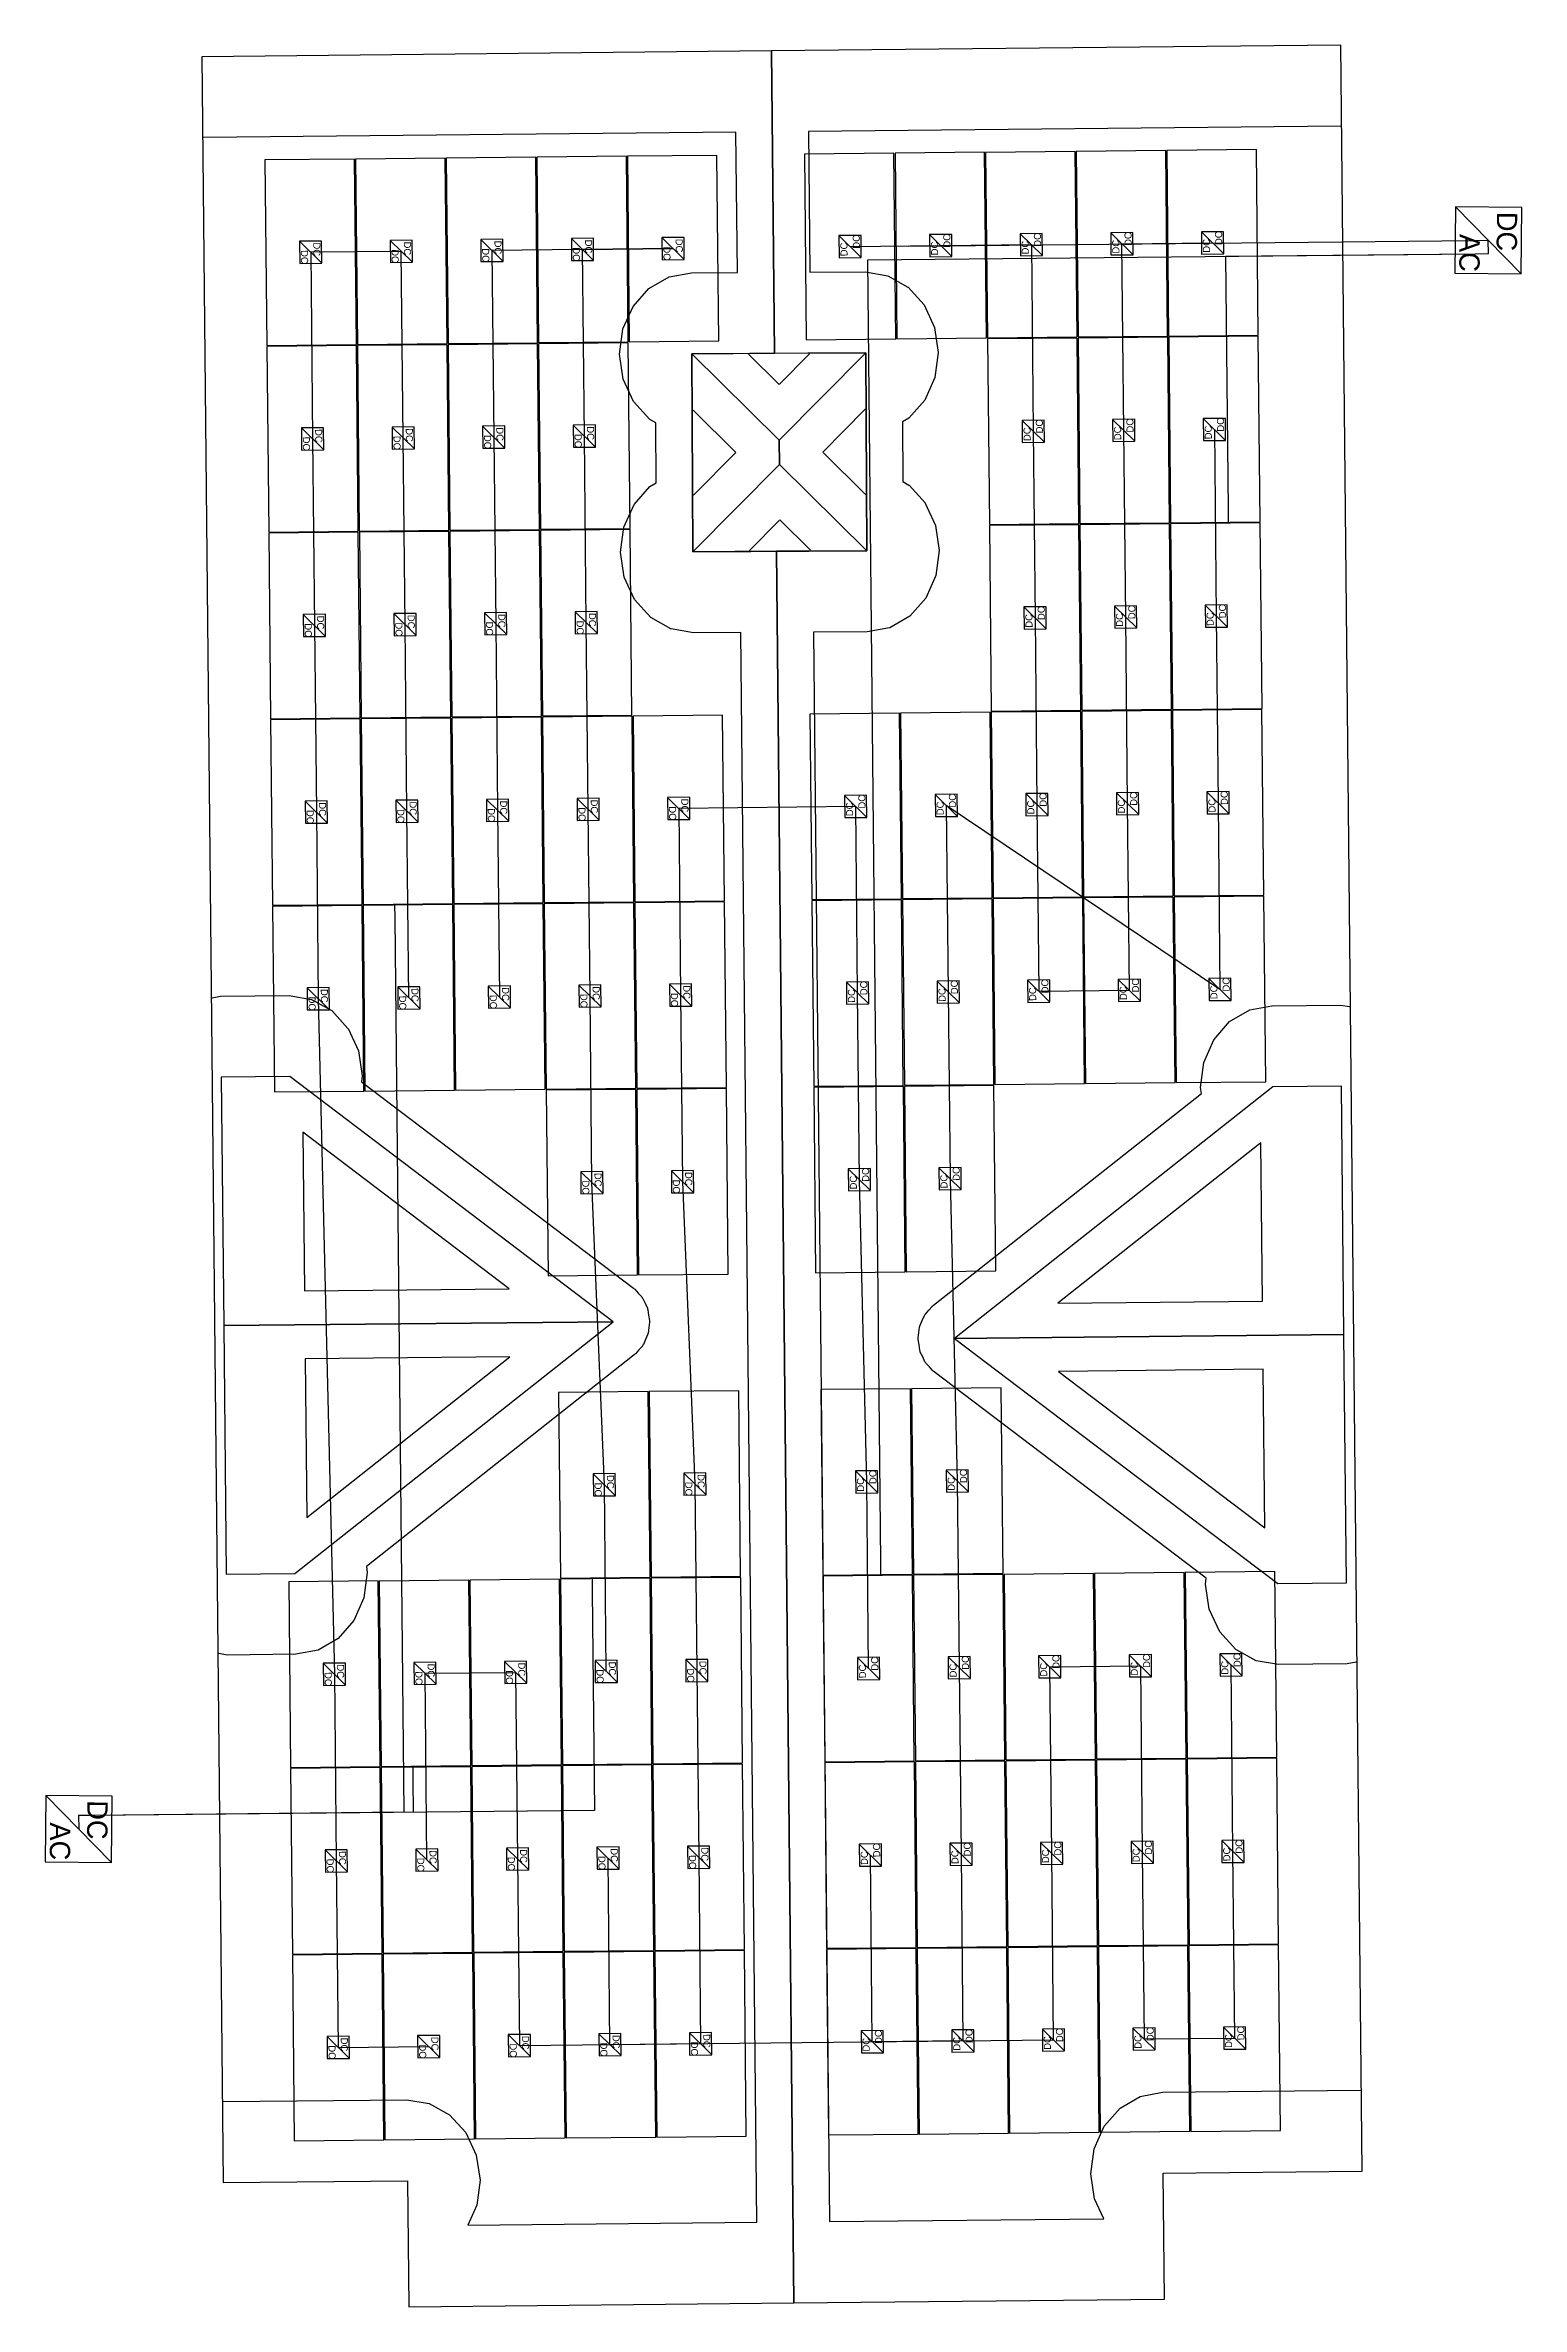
# Model space of a CAD drawing. Header units: feet. Extents: x -20.1 to 34.7, y -46.3 to 37.6.
import ezdxf

# ---------------------------------------------------------------- set-up
doc = ezdxf.new("R2010")
doc.units = ezdxf.units.FT
for name, color, linetype in [('Buildings', 7, 'CONTINUOUS'), ('Connections', 7, 'CONTINUOUS'), ('Inverters', 7, 'CONTINUOUS'), ('Modules', 7, 'CONTINUOUS'), ('Setbacks', 7, 'CONTINUOUS'), ('Strings', 7, 'CONTINUOUS')]:
    doc.layers.add(name, color=color, linetype=linetype)

msp = doc.modelspace()

# ---------------------------------------------------------------- texts
at = {"layer": 'Inverters'}
for s, p in [('DC', (33.756, 31.435)), ('AC', (32.37, 30.612)), ('DC', (-18.531, -27.501)), ('AC', (-19.917, -28.324))]:
    msp.add_text(s, height=0.7546, rotation=-90.57588, dxfattribs=at).set_placement(p)
at = {"layer": 'Modules'}
for rotation, p in [(-89.42412, (-10.154, 30.295)), (-89.42412, (-6.793, 30.328)), (-89.42412, (-3.432, 30.361)), (-89.42412, (-0.071, 30.398)), (-89.42412, (3.29, 30.431)), (90.57588, (9.667, 29.784)), (90.57588, (10.124, 30.067)), (90.57588, (13.028, 29.82)), (90.57588, (13.485, 30.104)), (90.57588, (16.389, 29.853)), (90.57588, (16.845, 30.136)), (90.57588, (19.75, 29.886)), (90.57588, (20.206, 30.169)), (90.57588, (23.111, 29.919)), (90.57588, (23.567, 30.202)), (-89.42412, (-10.61, 30.012)), (-89.42412, (-7.25, 30.045)), (-89.42412, (-3.889, 30.078)), (-89.42412, (-0.528, 30.114)), (-89.42412, (2.833, 30.147)), (90.57588, (16.915, 23.212)), (90.57588, (20.276, 23.245)), (90.57588, (23.637, 23.278)), (-89.42412, (-10.541, 23.087)), (-89.42412, (-10.084, 23.371)), (-89.42412, (-7.18, 23.12)), (-89.42412, (-6.723, 23.404)), (-89.42412, (-3.819, 23.153)), (-89.42412, (-3.362, 23.437)), (-89.42412, (-0.458, 23.19)), (-89.42412, (-0.001, 23.473)), (90.57588, (16.459, 22.928)), (90.57588, (19.82, 22.961)), (90.57588, (23.181, 22.994)), (90.57588, (20.346, 16.32)), (90.57588, (23.707, 16.353)), (-89.42412, (-10.471, 16.163)), (-89.42412, (-10.014, 16.446)), (-89.42412, (-7.11, 16.196)), (-89.42412, (-6.653, 16.479)), (-89.42412, (-3.749, 16.228)), (-89.42412, (-3.292, 16.512)), (-89.42412, (-0.388, 16.265)), (-89.42412, (0.069, 16.548)), (90.57588, (16.529, 16.004)), (90.57588, (16.985, 16.287)), (90.57588, (19.89, 16.037)), (90.57588, (23.251, 16.069)), (-89.42412, (-9.944, 9.522)), (-89.42412, (-7.04, 9.271)), (-89.42412, (-6.583, 9.554)), (-89.42412, (-3.679, 9.304)), (-89.42412, (-3.222, 9.587)), (-89.42412, (-0.318, 9.34)), (-89.42412, (0.139, 9.624)), (-89.42412, (3.043, 9.373)), (-89.42412, (3.499, 9.657)), (90.57588, (9.874, 9.01)), (90.57588, (10.331, 9.293)), (90.57588, (13.235, 9.046)), (90.57588, (13.692, 9.33)), (90.57588, (16.596, 9.079)), (90.57588, (17.052, 9.363)), (90.57588, (19.957, 9.112)), (90.57588, (20.413, 9.395)), (90.57588, (23.318, 9.145)), (90.57588, (23.774, 9.428)), (-89.42412, (-10.401, 9.238)), (-89.42412, (-9.874, 2.597)), (-89.42412, (-6.513, 2.63)), (-89.42412, (-3.152, 2.663)), (-89.42412, (0.208, 2.699)), (-89.42412, (3.569, 2.732)), (90.57588, (9.944, 2.085)), (90.57588, (10.401, 2.369)), (90.57588, (13.305, 2.122)), (90.57588, (13.761, 2.405)), (90.57588, (16.666, 2.155)), (90.57588, (17.122, 2.438)), (90.57588, (20.027, 2.187)), (90.57588, (20.483, 2.471)), (90.57588, (23.388, 2.22)), (90.57588, (23.844, 2.504)), (-89.42412, (-10.331, 2.314)), (-89.42412, (-6.97, 2.346)), (-89.42412, (-3.609, 2.379)), (-89.42412, (-0.248, 2.416)), (-89.42412, (3.113, 2.449)), (90.57588, (10.471, -4.556)), (90.57588, (13.831, -4.519)), (-89.42412, (-0.178, -4.509)), (-89.42412, (0.278, -4.225)), (-89.42412, (3.183, -4.476)), (-89.42412, (3.639, -4.192)), (90.57588, (10.014, -4.839)), (90.57588, (13.375, -4.803)), (-89.42412, (0.282, -15.721)), (-89.42412, (0.739, -15.438)), (-89.42412, (3.643, -15.688)), (-89.42412, (4.1, -15.405)), (90.57588, (10.282, -16.052)), (90.57588, (10.739, -15.768)), (90.57588, (13.643, -16.019)), (90.57588, (14.1, -15.735)), (-89.42412, (-9.274, -22.464)), (-89.42412, (-5.913, -22.432)), (-89.42412, (-2.552, -22.395)), (-89.42412, (0.809, -22.362)), (-89.42412, (3.713, -22.613)), (-89.42412, (4.17, -22.329)), (90.57588, (10.352, -22.976)), (90.57588, (10.809, -22.693)), (90.57588, (13.713, -22.944)), (90.57588, (14.17, -22.66)), (90.57588, (17.074, -22.911)), (90.57588, (17.53, -22.627)), (90.57588, (20.435, -22.874)), (90.57588, (20.891, -22.591)), (90.57588, (23.796, -22.841)), (90.57588, (24.252, -22.558)), (-89.42412, (-9.73, -22.748)), (-89.42412, (-6.369, -22.715)), (-89.42412, (-3.008, -22.679)), (-89.42412, (0.352, -22.646)), (-89.42412, (-2.482, -29.32)), (-89.42412, (0.879, -29.287)), (-89.42412, (4.24, -29.254)), (90.57588, (10.879, -29.617)), (90.57588, (14.24, -29.585)), (90.57588, (17.144, -29.835)), (90.57588, (17.6, -29.552)), (90.57588, (20.505, -29.799)), (90.57588, (20.961, -29.515)), (90.57588, (23.866, -29.766)), (90.57588, (24.322, -29.482)), (-89.42412, (-9.66, -29.673)), (-89.42412, (-9.204, -29.389)), (-89.42412, (-6.299, -29.64)), (-89.42412, (-5.843, -29.356)), (-89.42412, (-2.938, -29.603)), (-89.42412, (0.422, -29.57)), (-89.42412, (3.783, -29.537)), (90.57588, (10.422, -29.901)), (90.57588, (13.783, -29.868)), (90.57588, (10.946, -36.542)), (90.57588, (14.307, -36.509)), (90.57588, (17.667, -36.476)), (90.57588, (21.028, -36.44)), (90.57588, (24.389, -36.407)), (-89.42412, (-9.59, -36.597)), (-89.42412, (-9.134, -36.314)), (-89.42412, (-6.229, -36.564)), (-89.42412, (-5.773, -36.281)), (-89.42412, (-2.869, -36.528)), (-89.42412, (-2.412, -36.244)), (-89.42412, (0.492, -36.495)), (-89.42412, (0.949, -36.211)), (-89.42412, (3.853, -36.462)), (-89.42412, (4.31, -36.179)), (90.57588, (10.489, -36.826)), (90.57588, (13.85, -36.793)), (90.57588, (17.211, -36.76)), (90.57588, (20.572, -36.723)), (90.57588, (23.933, -36.69))]:
    msp.add_text('DC', height=0.2625, rotation=rotation, dxfattribs=at).set_placement(p)

# ---------------------------------------------------------------- linework, layer by layer
at = {"layer": 'Buildings', "color": 252}
for p, q in [((6.84, 37.401), (-14.286, 37.189)), ((-14.286, 37.189), (-13.493, -41.69)), ((27.965, 37.613), (6.84, 37.401)), ((6.952, 26.185), (6.84, 37.401)), ((6.84, 37.401), (6.952, 26.185)), ((28.758, -41.265), (27.965, 37.613)), ((10.345, 26.202), (3.892, 26.169)), ((3.892, 26.169), (6.952, 26.185)), ((3.929, 18.82), (3.892, 26.169)), ((3.892, 26.169), (7.134, 22.959)), ((3.892, 26.169), (3.929, 18.82)), ((7.134, 22.959), (3.892, 26.169)), ((6.952, 26.185), (10.345, 26.202)), ((10.345, 26.202), (7.134, 22.959)), ((7.134, 22.959), (10.345, 26.202)), ((10.382, 18.853), (10.345, 26.202)), ((10.345, 26.202), (10.382, 18.853)), ((7.134, 22.959), (7.139, 22.063)), ((7.139, 22.063), (7.134, 22.959)), ((7.139, 22.063), (3.929, 18.82)), ((3.929, 18.82), (7.139, 22.063)), ((10.382, 18.853), (7.139, 22.063)), ((7.139, 22.063), (10.382, 18.853)), ((3.929, 18.82), (10.382, 18.853)), ((7.026, 18.836), (3.929, 18.82)), ((10.382, 18.853), (7.026, 18.836)), ((7.679, -46.153), (7.026, 18.836)), ((7.026, 18.836), (7.679, -46.153)), ((-11.021, -0.652), (-13.564, -0.677)), ((-13.564, -0.677), (-13.472, -9.894)), ((0.977, -9.749), (-11.021, -0.652)), ((25.442, -1.029), (13.63, -10.365)), ((27.986, -1.003), (25.442, -1.029)), ((28.078, -10.22), (27.986, -1.003)), ((-13.472, -9.894), (0.977, -9.749)), ((0.977, -9.749), (-13.472, -9.894)), ((-13.472, -9.894), (-13.379, -19.111)), ((-10.836, -19.085), (0.977, -9.749)), ((28.078, -10.22), (13.63, -10.365)), ((13.63, -10.365), (28.078, -10.22)), ((13.63, -10.365), (25.628, -19.462)), ((28.171, -19.436), (28.078, -10.22)), ((-13.379, -19.111), (-10.836, -19.085)), ((25.628, -19.462), (28.171, -19.436)), ((-13.493, -41.69), (-6.652, -41.621)), ((-6.652, -41.621), (-6.605, -46.296)), ((21.376, -41.339), (28.758, -41.265)), ((21.423, -46.014), (21.376, -41.339)), ((7.679, -46.153), (21.423, -46.014)), ((-6.605, -46.296), (7.679, -46.153))]:
    msp.add_line(p, q, dxfattribs=at)
at = {"layer": 'Connections', "color": 91}
for p, q in [((11.935, 30.162), (32.942, 30.373)), ((32.942, 30.373), (33.434, 30.378)), ((33.434, 30.378), (33.434, 30.372)), ((33.439, 29.88), (33.434, 30.372)), ((33.439, 29.88), (33.434, 30.372)), ((10.414, 29.648), (32.947, 29.875)), ((10.899, -18.655), (10.414, 29.648)), ((11.442, 30.164), (11.935, 30.169)), ((11.935, 30.169), (11.935, 30.162)), ((23.703, 29.782), (32.947, 29.875)), ((23.798, 20.391), (23.703, 29.782)), ((32.947, 29.875), (33.439, 29.88)), ((32.947, 29.875), (33.439, 29.88)), ((23.803, 19.899), (23.798, 20.391)), ((23.31, 19.894), (23.803, 19.899)), ((-6.643, 5.73), (-7.135, 5.725)), ((-7.135, 5.725), (-7.13, 5.233)), ((-7.13, 5.233), (-6.797, -27.951)), ((0.679, -19.262), (0.187, -19.267)), ((0.187, -19.267), (0.192, -19.759)), ((10.412, -19.152), (10.904, -19.147)), ((10.904, -19.147), (10.899, -18.655)), ((0.192, -19.759), (0.274, -27.88)), ((-5.973, -26.256), (-6.465, -26.261)), ((-6.465, -26.261), (-6.46, -26.753)), ((-6.46, -26.753), (-6.448, -27.947)), ((-18.366, -28.067), (-18.859, -28.072)), ((-18.366, -28.067), (-18.859, -28.072)), ((-18.366, -28.067), (-18.859, -28.072)), ((-18.859, -28.072), (-18.854, -28.564)), ((-18.859, -28.072), (-18.854, -28.564)), ((-18.859, -28.072), (-18.854, -28.564)), ((0.274, -27.88), (-18.366, -28.067)), ((-6.448, -27.947), (-18.366, -28.067)), ((-6.797, -27.951), (-18.366, -28.067))]:
    msp.add_line(p, q, dxfattribs=at)
at = {"layer": 'Inverters'}
for p, q in [((32.216, 31.614), (32.191, 29.154)), ((34.677, 31.59), (32.216, 31.614)), ((32.216, 31.614), (34.652, 29.129)), ((34.652, 29.129), (34.677, 31.59)), ((32.191, 29.154), (34.652, 29.129)), ((-20.071, -27.321), (-20.096, -29.782)), ((-17.611, -27.346), (-20.071, -27.321)), ((-20.071, -27.321), (-17.636, -29.807)), ((-17.636, -29.807), (-17.611, -27.346)), ((-20.096, -29.782), (-17.636, -29.807))]:
    msp.add_line(p, q, dxfattribs=at)
at = {"layer": 'Modules', "color": 254}
for p, q in [((11.389, 33.604), (8.066, 33.57)), ((8.066, 33.57), (8.135, 26.687)), ((11.458, 26.721), (11.389, 33.604)), ((14.75, 33.64), (11.427, 33.607)), ((11.427, 33.607), (11.496, 26.724)), ((14.819, 26.757), (14.75, 33.64)), ((18.111, 33.673), (14.787, 33.639)), ((14.787, 33.639), (14.857, 26.757)), ((18.18, 26.79), (18.111, 33.673)), ((21.472, 33.706), (18.148, 33.672)), ((18.148, 33.672), (18.217, 26.79)), ((21.541, 26.823), (21.472, 33.706)), ((24.833, 33.739), (21.509, 33.705)), ((21.509, 33.705), (21.578, 26.822)), ((24.902, 26.856), (24.833, 33.739)), ((-8.622, 33.392), (-11.945, 33.358)), ((-11.945, 33.358), (-11.876, 26.475)), ((-8.552, 26.509), (-8.622, 33.392)), ((-5.261, 33.425), (-8.584, 33.391)), ((-8.584, 33.391), (-8.515, 26.508)), ((-5.192, 26.542), (-5.261, 33.425)), ((-1.9, 33.457), (-5.223, 33.424)), ((-5.223, 33.424), (-5.154, 26.541)), ((-1.831, 26.575), (-1.9, 33.457)), ((1.461, 33.494), (-1.863, 33.461)), ((-1.863, 33.461), (-1.793, 26.578)), ((1.53, 26.611), (1.461, 33.494)), ((4.822, 33.527), (1.498, 33.493)), ((1.498, 33.493), (1.568, 26.611)), ((4.891, 26.644), (4.822, 33.527)), ((-9.843, 30.348), (-10.663, 30.34)), ((-10.663, 30.34), (-10.655, 29.519)), ((-10.663, 30.34), (-9.835, 29.528)), ((-9.835, 29.528), (-9.843, 30.348)), ((-6.482, 30.381), (-7.302, 30.372)), ((-7.302, 30.372), (-7.294, 29.552)), ((-7.302, 30.372), (-6.474, 29.56)), ((-6.474, 29.56), (-6.482, 30.381)), ((-3.121, 30.413), (-3.941, 30.405)), ((-3.941, 30.405), (-3.933, 29.585)), ((-3.941, 30.405), (-3.113, 29.593)), ((-3.113, 29.593), (-3.121, 30.413)), ((0.24, 30.45), (-0.58, 30.442)), ((-0.58, 30.442), (-0.572, 29.622)), ((-0.58, 30.442), (0.248, 29.63)), ((0.248, 29.63), (0.24, 30.45)), ((3.601, 30.483), (2.781, 30.475)), ((2.781, 30.475), (2.789, 29.654)), ((2.781, 30.475), (3.609, 29.663)), ((3.609, 29.663), (3.601, 30.483)), ((10.168, 30.56), (9.348, 30.551)), ((9.348, 30.551), (9.356, 29.731)), ((10.176, 29.739), (9.348, 30.551)), ((10.176, 29.739), (10.168, 30.56)), ((13.529, 30.596), (12.709, 30.588)), ((12.709, 30.588), (12.717, 29.768)), ((13.537, 29.776), (12.709, 30.588)), ((13.537, 29.776), (13.529, 30.596)), ((16.89, 30.629), (16.07, 30.621)), ((16.07, 30.621), (16.078, 29.801)), ((16.898, 29.809), (16.07, 30.621)), ((16.898, 29.809), (16.89, 30.629)), ((20.251, 30.662), (19.43, 30.654)), ((19.43, 30.654), (19.439, 29.833)), ((20.259, 29.842), (19.43, 30.654)), ((20.259, 29.842), (20.251, 30.662)), ((23.611, 30.695), (22.791, 30.686)), ((22.791, 30.686), (22.8, 29.866)), ((23.62, 29.875), (22.791, 30.686)), ((23.62, 29.875), (23.611, 30.695)), ((-10.655, 29.519), (-9.835, 29.528)), ((-7.294, 29.552), (-6.474, 29.56)), ((-3.933, 29.585), (-3.113, 29.593)), ((-0.572, 29.622), (0.248, 29.63)), ((2.789, 29.654), (3.609, 29.663)), ((9.356, 29.731), (10.176, 29.739)), ((12.717, 29.768), (13.537, 29.776)), ((16.078, 29.801), (16.898, 29.809)), ((19.439, 29.833), (20.259, 29.842)), ((22.8, 29.866), (23.62, 29.875)), ((21.578, 26.822), (24.902, 26.856)), ((-11.876, 26.475), (-8.552, 26.509)), ((-8.552, 26.467), (-11.875, 26.434)), ((-11.875, 26.434), (-11.806, 19.551)), ((-8.482, 19.584), (-8.552, 26.467)), ((-8.515, 26.508), (-5.192, 26.542)), ((-5.191, 26.5), (-8.514, 26.467)), ((-8.514, 26.467), (-8.445, 19.584)), ((-5.122, 19.617), (-5.191, 26.5)), ((-5.154, 26.541), (-1.831, 26.575)), ((-1.83, 26.533), (-5.153, 26.499)), ((-5.153, 26.499), (-5.084, 19.617)), ((-1.761, 19.65), (-1.83, 26.533)), ((-1.793, 26.578), (1.53, 26.611)), ((1.531, 26.569), (-1.793, 26.536)), ((-1.793, 26.536), (-1.723, 19.653)), ((1.6, 19.686), (1.531, 26.569)), ((1.568, 26.611), (4.891, 26.644)), ((8.135, 26.687), (11.458, 26.721)), ((11.496, 26.724), (14.819, 26.757)), ((14.857, 26.757), (18.18, 26.79)), ((18.181, 26.748), (14.857, 26.715)), ((14.857, 26.715), (14.927, 19.832)), ((18.25, 19.865), (18.181, 26.748)), ((18.217, 26.79), (21.541, 26.823)), ((21.542, 26.781), (18.218, 26.748)), ((18.218, 26.748), (18.287, 19.865)), ((21.611, 19.898), (21.542, 26.781)), ((24.903, 26.814), (21.579, 26.781)), ((21.579, 26.781), (21.648, 19.898)), ((24.972, 19.931), (24.903, 26.814)), ((0.31, 23.525), (-0.51, 23.517)), ((-0.51, 23.517), (-0.502, 22.697)), ((-0.51, 23.517), (0.318, 22.705)), ((0.318, 22.705), (0.31, 23.525)), ((16.96, 23.704), (16.14, 23.696)), ((16.14, 23.696), (16.148, 22.876)), ((16.968, 22.884), (16.14, 23.696)), ((16.968, 22.884), (16.96, 23.704)), ((20.321, 23.737), (19.5, 23.729)), ((19.5, 23.729), (19.509, 22.909)), ((20.329, 22.917), (19.5, 23.729)), ((20.329, 22.917), (20.321, 23.737)), ((23.681, 23.77), (22.861, 23.762)), ((22.861, 23.762), (22.87, 22.942)), ((23.69, 22.95), (22.861, 23.762)), ((23.69, 22.95), (23.681, 23.77)), ((-9.773, 23.423), (-10.593, 23.415)), ((-10.593, 23.415), (-10.585, 22.595)), ((-10.593, 23.415), (-9.765, 22.603)), ((-9.765, 22.603), (-9.773, 23.423)), ((-6.412, 23.456), (-7.232, 23.448)), ((-7.232, 23.448), (-7.224, 22.628)), ((-7.232, 23.448), (-6.404, 22.636)), ((-6.404, 22.636), (-6.412, 23.456)), ((-3.051, 23.489), (-3.871, 23.481)), ((-3.871, 23.481), (-3.863, 22.66)), ((-3.871, 23.481), (-3.043, 22.669)), ((-3.863, 22.66), (-3.043, 22.669)), ((-3.043, 22.669), (-3.051, 23.489)), ((-0.502, 22.697), (0.318, 22.705)), ((16.148, 22.876), (16.968, 22.884)), ((19.509, 22.909), (20.329, 22.917)), ((22.87, 22.942), (23.69, 22.95)), ((-10.585, 22.595), (-9.765, 22.603)), ((-7.224, 22.628), (-6.404, 22.636)), ((-11.806, 19.551), (-8.482, 19.584)), ((-8.482, 19.542), (-11.805, 19.509)), ((-11.805, 19.509), (-11.736, 12.626)), ((-8.412, 12.66), (-8.482, 19.542)), ((-8.445, 19.584), (-5.122, 19.617)), ((-5.121, 19.575), (-8.444, 19.542)), ((-8.444, 19.542), (-8.375, 12.659)), ((-5.052, 12.692), (-5.121, 19.575)), ((-5.084, 19.617), (-1.761, 19.65)), ((-1.76, 19.608), (-5.083, 19.575)), ((-5.083, 19.575), (-5.014, 12.692)), ((-1.691, 12.725), (-1.76, 19.608)), ((-1.723, 19.653), (1.6, 19.686)), ((1.601, 19.645), (-1.723, 19.611)), ((-1.723, 19.611), (-1.653, 12.728)), ((1.67, 12.762), (1.601, 19.645)), ((14.927, 19.832), (18.25, 19.865)), ((18.251, 19.824), (14.927, 19.79)), ((14.927, 19.79), (14.996, 12.907)), ((18.32, 12.941), (18.251, 19.824)), ((18.287, 19.865), (21.611, 19.898)), ((21.612, 19.857), (18.288, 19.823)), ((18.288, 19.823), (18.357, 12.94)), ((21.681, 12.974), (21.612, 19.857)), ((21.648, 19.898), (24.972, 19.931)), ((24.973, 19.889), (21.649, 19.856)), ((21.649, 19.856), (21.718, 12.973)), ((25.042, 13.007), (24.973, 19.889)), ((20.391, 16.813), (19.57, 16.804)), ((19.57, 16.804), (19.579, 15.984)), ((20.399, 15.992), (19.57, 16.804)), ((20.399, 15.992), (20.391, 16.813)), ((23.751, 16.846), (22.931, 16.837)), ((22.931, 16.837), (22.939, 16.017)), ((23.76, 16.025), (22.931, 16.837)), ((23.76, 16.025), (23.751, 16.846)), ((-9.703, 16.499), (-10.523, 16.49)), ((-10.523, 16.49), (-10.515, 15.67)), ((-10.523, 16.49), (-9.695, 15.678)), ((-9.695, 15.678), (-9.703, 16.499)), ((-6.342, 16.531), (-7.162, 16.523)), ((-7.162, 16.523), (-7.154, 15.703)), ((-7.162, 16.523), (-6.334, 15.711)), ((-6.334, 15.711), (-6.342, 16.531)), ((-2.981, 16.564), (-3.801, 16.556)), ((-3.801, 16.556), (-3.793, 15.736)), ((-3.801, 16.556), (-2.973, 15.744)), ((-2.973, 15.744), (-2.981, 16.564)), ((0.38, 16.601), (-0.44, 16.593)), ((-0.44, 16.593), (-0.432, 15.772)), ((-0.44, 16.593), (0.388, 15.781)), ((0.388, 15.781), (0.38, 16.601)), ((17.03, 16.78), (16.209, 16.772)), ((16.209, 16.772), (16.218, 15.951)), ((17.038, 15.96), (16.209, 16.772)), ((16.218, 15.951), (17.038, 15.96)), ((17.038, 15.96), (17.03, 16.78)), ((19.579, 15.984), (20.399, 15.992)), ((22.939, 16.017), (23.76, 16.025)), ((-10.515, 15.67), (-9.695, 15.678)), ((-7.154, 15.703), (-6.334, 15.711)), ((-3.793, 15.736), (-2.973, 15.744)), ((-0.432, 15.772), (0.388, 15.781)), ((-11.736, 12.626), (-8.412, 12.66)), ((-8.412, 12.618), (-11.735, 12.584)), ((-8.343, 5.735), (-8.412, 12.618)), ((-8.375, 12.659), (-5.052, 12.692)), ((-5.051, 12.651), (-8.374, 12.617)), ((-8.374, 12.617), (-8.305, 5.734)), ((-4.982, 5.768), (-5.051, 12.651)), ((-5.014, 12.692), (-1.691, 12.725)), ((-1.69, 12.684), (-5.014, 12.65)), ((-5.014, 12.65), (-4.944, 5.767)), ((-1.621, 5.801), (-1.69, 12.684)), ((-1.653, 12.728), (1.67, 12.762)), ((1.671, 12.72), (-1.653, 12.687)), ((-1.653, 12.687), (-1.583, 5.804)), ((1.74, 5.837), (1.671, 12.72)), ((5.032, 12.753), (1.708, 12.72)), ((1.708, 12.72), (1.777, 5.837)), ((5.101, 5.87), (5.032, 12.753)), ((11.596, 12.83), (8.273, 12.796)), ((8.273, 12.796), (8.342, 5.913)), ((11.665, 5.947), (11.596, 12.83)), ((14.957, 12.866), (11.633, 12.833)), ((11.633, 12.833), (11.703, 5.95)), ((15.026, 5.983), (14.957, 12.866)), ((18.318, 12.899), (14.994, 12.866)), ((14.994, 12.866), (15.064, 5.983)), ((14.996, 12.907), (18.32, 12.941)), ((18.387, 6.016), (18.318, 12.899)), ((21.679, 12.932), (18.355, 12.899)), ((18.355, 12.899), (18.424, 6.016)), ((18.357, 12.94), (21.681, 12.974)), ((21.748, 6.049), (21.679, 12.932)), ((25.04, 12.965), (21.716, 12.931)), ((21.716, 12.931), (21.785, 6.049)), ((21.718, 12.973), (25.042, 13.007)), ((25.109, 6.082), (25.04, 12.965)), ((-11.735, 12.584), (-11.666, 5.702)), ((-9.633, 9.574), (-10.453, 9.566)), ((-10.453, 9.566), (-10.445, 8.746)), ((-10.453, 9.566), (-9.625, 8.754)), ((-9.625, 8.754), (-9.633, 9.574)), ((-6.272, 9.607), (-7.092, 9.599)), ((-7.092, 9.599), (-7.084, 8.778)), ((-7.092, 9.599), (-6.264, 8.787)), ((-6.264, 8.787), (-6.272, 9.607)), ((-2.911, 9.64), (-3.731, 9.631)), ((-3.731, 9.631), (-3.723, 8.811)), ((-3.731, 9.631), (-2.903, 8.82)), ((-2.903, 8.82), (-2.911, 9.64)), ((0.45, 9.676), (-0.37, 9.668)), ((-0.37, 9.668), (-0.362, 8.848)), ((-0.37, 9.668), (0.458, 8.856)), ((0.458, 8.856), (0.45, 9.676)), ((3.811, 9.709), (2.99, 9.701)), ((2.99, 9.701), (2.999, 8.881)), ((2.99, 9.701), (3.819, 8.889)), ((3.819, 8.889), (3.811, 9.709)), ((10.375, 9.786), (9.555, 9.778)), ((9.555, 9.778), (9.563, 8.957)), ((10.383, 8.966), (9.555, 9.778)), ((10.383, 8.966), (10.375, 9.786)), ((13.736, 9.822), (12.916, 9.814)), ((12.916, 9.814), (12.924, 8.994)), ((13.744, 9.002), (12.916, 9.814)), ((13.744, 9.002), (13.736, 9.822)), ((17.097, 9.855), (16.277, 9.847)), ((16.277, 9.847), (16.285, 9.027)), ((17.105, 9.035), (16.277, 9.847)), ((17.105, 9.035), (17.097, 9.855)), ((20.458, 9.888), (19.637, 9.88)), ((19.637, 9.88), (19.646, 9.06)), ((20.466, 9.068), (19.637, 9.88)), ((20.466, 9.068), (20.458, 9.888)), ((23.818, 9.921), (22.998, 9.913)), ((22.998, 9.913), (23.007, 9.093)), ((23.827, 9.101), (22.998, 9.913)), ((23.827, 9.101), (23.818, 9.921)), ((-10.445, 8.746), (-9.625, 8.754)), ((-7.084, 8.778), (-6.264, 8.787)), ((-3.723, 8.811), (-2.903, 8.82)), ((-0.362, 8.848), (0.458, 8.856)), ((2.999, 8.881), (3.819, 8.889)), ((9.563, 8.957), (10.383, 8.966)), ((12.924, 8.994), (13.744, 9.002)), ((16.285, 9.027), (17.105, 9.035)), ((19.646, 9.06), (20.466, 9.068)), ((23.007, 9.093), (23.827, 9.101)), ((8.342, 5.913), (11.665, 5.947)), ((11.666, 5.905), (8.343, 5.872)), ((11.735, -0.978), (11.666, 5.905)), ((11.703, 5.95), (15.026, 5.983)), ((15.027, 5.942), (11.703, 5.908)), ((11.703, 5.908), (11.773, -0.975)), ((15.096, -0.941), (15.027, 5.942)), ((15.064, 5.983), (18.387, 6.016)), ((18.388, 5.975), (15.064, 5.941)), ((15.064, 5.941), (15.133, -0.942)), ((18.457, -0.908), (18.388, 5.975)), ((18.424, 6.016), (21.748, 6.049)), ((21.749, 6.007), (18.425, 5.974)), ((18.425, 5.974), (18.494, -0.909)), ((21.818, -0.875), (21.749, 6.007)), ((21.785, 6.049), (25.109, 6.082)), ((25.11, 6.04), (21.786, 6.007)), ((21.786, 6.007), (21.855, -0.876)), ((25.179, -0.843), (25.11, 6.04)), ((-11.666, 5.702), (-8.343, 5.735)), ((-8.342, 5.693), (-11.665, 5.66)), ((-11.665, 5.66), (-11.596, -1.223)), ((-8.273, -1.19), (-8.342, 5.693)), ((-8.305, 5.734), (-4.982, 5.768)), ((-4.981, 5.726), (-8.304, 5.693)), ((-8.304, 5.693), (-8.235, -1.19)), ((-4.912, -1.157), (-4.981, 5.726)), ((-4.944, 5.767), (-1.621, 5.801)), ((-1.62, 5.759), (-4.944, 5.726)), ((-4.944, 5.726), (-4.874, -1.157)), ((-1.551, -1.124), (-1.62, 5.759)), ((-1.583, 5.804), (1.74, 5.837)), ((1.741, 5.796), (-1.583, 5.762)), ((-1.583, 5.762), (-1.514, -1.121)), ((1.81, -1.087), (1.741, 5.796)), ((1.777, 5.837), (5.101, 5.87)), ((5.102, 5.828), (1.778, 5.795)), ((1.778, 5.795), (1.847, -1.088)), ((5.171, -1.054), (5.102, 5.828)), ((8.343, 5.872), (8.412, -1.011)), ((-9.563, 2.649), (-10.383, 2.641)), ((-10.383, 2.641), (-10.375, 1.821)), ((-10.383, 2.641), (-9.555, 1.829)), ((-9.555, 1.829), (-9.563, 2.649)), ((-6.202, 2.682), (-7.022, 2.674)), ((-7.022, 2.674), (-7.014, 1.854)), ((-7.022, 2.674), (-6.194, 1.862)), ((-6.194, 1.862), (-6.202, 2.682)), ((-2.841, 2.715), (-3.661, 2.707)), ((-3.661, 2.707), (-3.653, 1.887)), ((-3.661, 2.707), (-2.833, 1.895)), ((-2.833, 1.895), (-2.841, 2.715)), ((0.52, 2.752), (-0.301, 2.743)), ((-0.301, 2.743), (-0.292, 1.923)), ((-0.301, 2.743), (0.528, 1.931)), ((0.528, 1.931), (0.52, 2.752)), ((3.881, 2.784), (3.06, 2.776)), ((3.06, 2.776), (3.069, 1.956)), ((3.06, 2.776), (3.889, 1.964)), ((3.889, 1.964), (3.881, 2.784)), ((10.445, 2.861), (9.625, 2.853)), ((9.625, 2.853), (9.633, 2.033)), ((10.453, 2.041), (9.625, 2.853)), ((10.453, 2.041), (10.445, 2.861)), ((13.806, 2.898), (12.986, 2.889)), ((12.986, 2.889), (12.994, 2.069)), ((13.814, 2.078), (12.986, 2.889)), ((13.814, 2.078), (13.806, 2.898)), ((17.167, 2.931), (16.346, 2.922)), ((16.346, 2.922), (16.355, 2.102)), ((17.175, 2.11), (16.346, 2.922)), ((17.175, 2.11), (17.167, 2.931)), ((20.528, 2.963), (19.707, 2.955)), ((19.707, 2.955), (19.716, 2.135)), ((20.536, 2.143), (19.707, 2.955)), ((20.536, 2.143), (20.528, 2.963)), ((23.888, 2.996), (23.068, 2.988)), ((23.068, 2.988), (23.076, 2.168)), ((23.897, 2.176), (23.068, 2.988)), ((23.897, 2.176), (23.888, 2.996)), ((-10.375, 1.821), (-9.555, 1.829)), ((-7.014, 1.854), (-6.194, 1.862)), ((-3.653, 1.887), (-2.833, 1.895)), ((-0.292, 1.923), (0.528, 1.931)), ((3.069, 1.956), (3.889, 1.964)), ((9.633, 2.033), (10.453, 2.041)), ((12.994, 2.069), (13.814, 2.078)), ((16.355, 2.102), (17.175, 2.11)), ((19.716, 2.135), (20.536, 2.143)), ((23.076, 2.168), (23.897, 2.176)), ((-11.596, -1.223), (-8.273, -1.19)), ((-8.235, -1.19), (-4.912, -1.157)), ((-4.874, -1.157), (-1.551, -1.124)), ((-1.514, -1.121), (1.81, -1.087)), ((1.811, -1.129), (-1.513, -1.162)), ((-1.513, -1.162), (-1.444, -8.045)), ((1.88, -8.012), (1.811, -1.129)), ((1.847, -1.088), (5.171, -1.054)), ((5.172, -1.096), (1.848, -1.13)), ((1.848, -1.13), (1.917, -8.012)), ((5.241, -7.979), (5.172, -1.096)), ((8.412, -1.011), (11.735, -0.978)), ((11.736, -1.019), (8.412, -1.053)), ((8.412, -1.053), (8.482, -7.936)), ((11.805, -7.902), (11.736, -1.019)), ((11.773, -0.975), (15.096, -0.941)), ((15.097, -0.983), (11.773, -1.016)), ((11.773, -1.016), (11.843, -7.899)), ((15.166, -7.866), (15.097, -0.983)), ((15.133, -0.942), (18.457, -0.908)), ((18.494, -0.909), (21.818, -0.875)), ((21.855, -0.876), (25.179, -0.843)), ((0.59, -4.173), (-0.231, -4.181)), ((-0.231, -4.181), (-0.222, -5.001)), ((-0.231, -4.181), (0.598, -4.993)), ((0.598, -4.993), (0.59, -4.173)), ((3.95, -4.14), (3.13, -4.148)), ((3.13, -4.148), (3.139, -4.969)), ((3.13, -4.148), (3.959, -4.96)), ((3.959, -4.96), (3.95, -4.14)), ((10.515, -4.063), (9.695, -4.072)), ((9.695, -4.072), (9.703, -4.892)), ((10.523, -4.884), (9.695, -4.072)), ((10.523, -4.884), (10.515, -4.063)), ((13.876, -4.027), (13.056, -4.035)), ((13.056, -4.035), (13.064, -4.855)), ((13.884, -4.847), (13.056, -4.035)), ((13.884, -4.847), (13.876, -4.027)), ((-0.222, -5.001), (0.598, -4.993)), ((3.139, -4.969), (3.959, -4.96)), ((9.703, -4.892), (10.523, -4.884)), ((13.064, -4.855), (13.884, -4.847)), ((-1.444, -8.045), (1.88, -8.012)), ((1.917, -8.012), (5.241, -7.979)), ((8.482, -7.936), (11.805, -7.902)), ((11.843, -7.899), (15.166, -7.866)), ((2.271, -12.341), (-1.052, -12.375)), ((-1.052, -12.375), (-0.983, -19.258)), ((2.341, -19.224), (2.271, -12.341)), ((5.632, -12.308), (2.309, -12.342)), ((2.309, -12.342), (2.378, -19.225)), ((5.701, -19.191), (5.632, -12.308)), ((12.004, -12.232), (8.681, -12.265)), ((8.681, -12.265), (8.75, -19.148)), ((12.073, -19.115), (12.004, -12.232)), ((15.365, -12.199), (12.042, -12.232)), ((12.042, -12.232), (12.111, -19.115)), ((15.434, -19.082), (15.365, -12.199)), ((1.05, -15.385), (0.23, -15.394)), ((0.23, -15.394), (0.238, -16.214)), ((0.23, -15.394), (1.058, -16.205)), ((1.058, -16.205), (1.05, -15.385)), ((4.411, -15.352), (3.591, -15.361)), ((3.591, -15.361), (3.599, -16.181)), ((3.591, -15.361), (4.419, -16.173)), ((4.419, -16.173), (4.411, -15.352)), ((10.783, -15.276), (9.963, -15.284)), ((9.963, -15.284), (9.971, -16.104)), ((10.791, -16.096), (9.963, -15.284)), ((10.791, -16.096), (10.783, -15.276)), ((14.144, -15.243), (13.324, -15.251)), ((13.324, -15.251), (13.332, -16.071)), ((14.152, -16.063), (13.324, -15.251)), ((14.152, -16.063), (14.144, -15.243)), ((0.238, -16.214), (1.058, -16.205)), ((3.599, -16.181), (4.419, -16.173)), ((9.971, -16.104), (10.791, -16.096)), ((13.332, -16.071), (14.152, -16.063)), ((-1.02, -19.299), (-4.343, -19.332)), ((-0.95, -26.182), (-1.02, -19.299)), ((-0.983, -19.258), (2.341, -19.224)), ((2.341, -19.266), (-0.982, -19.299)), ((2.411, -26.149), (2.341, -19.266)), ((2.378, -19.225), (5.701, -19.191)), ((5.702, -19.233), (2.379, -19.266)), ((2.379, -19.266), (2.448, -26.149)), ((5.771, -26.116), (5.702, -19.233)), ((8.75, -19.148), (12.073, -19.115)), ((12.074, -19.156), (8.751, -19.19)), ((8.751, -19.19), (8.82, -26.073)), ((12.143, -26.039), (12.074, -19.156)), ((12.111, -19.115), (15.434, -19.082)), ((15.435, -19.124), (12.112, -19.157)), ((12.112, -19.157), (12.181, -26.04)), ((15.504, -26.006), (15.435, -19.124)), ((18.796, -19.091), (15.472, -19.124)), ((15.472, -19.124), (15.542, -26.007)), ((18.865, -25.973), (18.796, -19.091)), ((22.157, -19.054), (18.833, -19.088)), ((18.833, -19.088), (18.902, -25.97)), ((22.226, -25.937), (22.157, -19.054)), ((25.518, -19.021), (22.194, -19.055)), ((22.194, -19.055), (22.263, -25.938)), ((25.587, -25.904), (25.518, -19.021)), ((-7.741, -19.368), (-11.065, -19.402)), ((-11.065, -19.402), (-10.996, -26.284)), ((-7.672, -26.251), (-7.741, -19.368)), ((-4.38, -19.335), (-7.704, -19.369)), ((-7.704, -19.369), (-7.635, -26.252)), ((-4.311, -26.218), (-4.38, -19.335)), ((-4.343, -19.332), (-4.274, -26.215)), ((-0.982, -19.299), (-0.913, -26.182)), ((-8.963, -22.412), (-9.783, -22.42)), ((-9.783, -22.42), (-9.774, -23.241)), ((-9.783, -22.42), (-8.954, -23.232)), ((-8.954, -23.232), (-8.963, -22.412)), ((-5.602, -22.379), (-6.422, -22.388)), ((-6.422, -22.388), (-6.414, -23.208)), ((-6.422, -22.388), (-5.593, -23.199)), ((-5.593, -23.199), (-5.602, -22.379)), ((-2.241, -22.343), (-3.061, -22.351)), ((-3.061, -22.351), (-3.053, -23.171)), ((-3.061, -22.351), (-2.233, -23.163)), ((-2.233, -23.163), (-2.241, -22.343)), ((1.12, -22.31), (0.3, -22.318)), ((0.3, -22.318), (0.308, -23.138)), ((0.3, -22.318), (1.128, -23.13)), ((1.128, -23.13), (1.12, -22.31)), ((4.481, -22.277), (3.661, -22.285)), ((3.661, -22.285), (3.669, -23.105)), ((3.661, -22.285), (4.489, -23.097)), ((4.489, -23.097), (4.481, -22.277)), ((10.853, -22.2), (10.033, -22.209)), ((10.033, -22.209), (10.041, -23.029)), ((10.861, -23.02), (10.033, -22.209)), ((10.861, -23.02), (10.853, -22.2)), ((14.214, -22.167), (13.394, -22.176)), ((13.394, -22.176), (13.402, -22.996)), ((14.222, -22.988), (13.394, -22.176)), ((14.222, -22.988), (14.214, -22.167)), ((17.575, -22.135), (16.755, -22.143)), ((16.755, -22.143), (16.763, -22.963)), ((17.583, -22.955), (16.755, -22.143)), ((17.583, -22.955), (17.575, -22.135)), ((20.936, -22.098), (20.115, -22.106)), ((20.115, -22.106), (20.124, -22.926)), ((20.944, -22.918), (20.115, -22.106)), ((20.944, -22.918), (20.936, -22.098)), ((24.296, -22.065), (23.476, -22.073)), ((23.476, -22.073), (23.485, -22.894)), ((24.305, -22.885), (23.476, -22.073)), ((24.305, -22.885), (24.296, -22.065)), ((-9.774, -23.241), (-8.954, -23.232)), ((-6.414, -23.208), (-5.593, -23.199)), ((-3.053, -23.171), (-2.233, -23.163)), ((0.308, -23.138), (1.128, -23.13)), ((3.669, -23.105), (4.489, -23.097)), ((10.041, -23.029), (10.861, -23.02)), ((13.402, -22.996), (14.222, -22.988)), ((16.763, -22.963), (17.583, -22.955)), ((20.124, -22.926), (20.944, -22.918)), ((23.485, -22.894), (24.305, -22.885)), ((12.181, -26.04), (15.504, -26.006)), ((15.542, -26.007), (18.865, -25.973)), ((18.902, -25.97), (22.226, -25.937)), ((22.227, -25.979), (18.903, -26.012)), ((22.296, -32.862), (22.227, -25.979)), ((22.263, -25.938), (25.587, -25.904)), ((25.588, -25.946), (22.264, -25.979)), ((22.264, -25.979), (22.333, -32.862)), ((25.657, -32.829), (25.588, -25.946)), ((-10.996, -26.284), (-7.672, -26.251)), ((-7.671, -26.293), (-10.995, -26.326)), ((-10.995, -26.326), (-10.926, -33.209)), ((-7.602, -33.176), (-7.671, -26.293)), ((-7.635, -26.252), (-4.311, -26.218)), ((-4.31, -26.26), (-7.634, -26.293)), ((-7.634, -26.293), (-7.565, -33.176)), ((-4.241, -33.143), (-4.31, -26.26)), ((-4.274, -26.215), (-0.95, -26.182)), ((-0.95, -26.223), (-4.273, -26.257)), ((-4.273, -26.257), (-4.204, -33.14)), ((-0.88, -33.106), (-0.95, -26.223)), ((-0.913, -26.182), (2.411, -26.149)), ((2.411, -26.191), (-0.912, -26.224)), ((-0.912, -26.224), (-0.843, -33.107)), ((2.48, -33.073), (2.411, -26.191)), ((2.448, -26.149), (5.771, -26.116)), ((5.772, -26.158), (2.449, -26.191)), ((2.449, -26.191), (2.518, -33.074)), ((5.841, -33.041), (5.772, -26.158)), ((8.82, -26.073), (12.143, -26.039)), ((12.144, -26.081), (8.821, -26.114)), ((8.821, -26.114), (8.89, -32.997)), ((12.213, -32.964), (12.144, -26.081)), ((15.505, -26.048), (12.181, -26.082)), ((12.181, -26.082), (12.251, -32.964)), ((15.574, -32.931), (15.505, -26.048)), ((18.866, -26.015), (15.542, -26.049)), ((15.542, -26.049), (15.612, -32.932)), ((18.935, -32.898), (18.866, -26.015)), ((18.903, -26.012), (18.972, -32.895)), ((-8.893, -29.337), (-9.713, -29.345)), ((-9.713, -29.345), (-9.704, -30.165)), ((-9.713, -29.345), (-8.884, -30.157)), ((-8.884, -30.157), (-8.893, -29.337)), ((-5.532, -29.304), (-6.352, -29.312)), ((-6.352, -29.312), (-6.344, -30.132)), ((-6.352, -29.312), (-5.523, -30.124)), ((-5.523, -30.124), (-5.532, -29.304)), ((-2.171, -29.267), (-2.991, -29.276)), ((-2.991, -29.276), (-2.983, -30.096)), ((-2.991, -29.276), (-2.163, -30.088)), ((-2.163, -30.088), (-2.171, -29.267)), ((1.19, -29.234), (0.37, -29.243)), ((0.37, -29.243), (0.378, -30.063)), ((0.37, -29.243), (1.198, -30.055)), ((1.198, -30.055), (1.19, -29.234)), ((4.551, -29.202), (3.731, -29.21)), ((3.731, -29.21), (3.739, -30.03)), ((3.731, -29.21), (4.559, -30.022)), ((4.559, -30.022), (4.551, -29.202)), ((10.923, -29.125), (10.103, -29.133)), ((10.103, -29.133), (10.111, -29.953)), ((10.931, -29.945), (10.103, -29.133)), ((10.931, -29.945), (10.923, -29.125)), ((14.284, -29.092), (13.464, -29.1)), ((13.464, -29.1), (13.472, -29.92)), ((14.292, -29.912), (13.464, -29.1)), ((14.292, -29.912), (14.284, -29.092)), ((17.645, -29.059), (16.825, -29.067)), ((16.825, -29.067), (16.833, -29.888)), ((17.653, -29.879), (16.825, -29.067)), ((17.653, -29.879), (17.645, -29.059)), ((21.006, -29.023), (20.185, -29.031)), ((20.185, -29.031), (20.194, -29.851)), ((21.014, -29.843), (20.185, -29.031)), ((21.014, -29.843), (21.006, -29.023)), ((24.366, -28.99), (23.546, -28.998)), ((23.546, -28.998), (23.555, -29.818)), ((24.375, -29.81), (23.546, -28.998)), ((24.375, -29.81), (24.366, -28.99)), ((-9.704, -30.165), (-8.884, -30.157)), ((-6.344, -30.132), (-5.523, -30.124)), ((-2.983, -30.096), (-2.163, -30.088)), ((0.378, -30.063), (1.198, -30.055)), ((3.739, -30.03), (4.559, -30.022)), ((10.111, -29.953), (10.931, -29.945)), ((13.472, -29.92), (14.292, -29.912)), ((16.833, -29.888), (17.653, -29.879)), ((20.194, -29.851), (21.014, -29.843)), ((23.555, -29.818), (24.375, -29.81)), ((-10.926, -33.209), (-7.602, -33.176)), ((-7.601, -33.217), (-10.925, -33.251)), ((-10.925, -33.251), (-10.856, -40.134)), ((-7.532, -40.1), (-7.601, -33.217)), ((-7.565, -33.176), (-4.241, -33.143)), ((-4.24, -33.185), (-7.564, -33.218)), ((-7.564, -33.218), (-7.495, -40.101)), ((-4.171, -40.067), (-4.24, -33.185)), ((-4.204, -33.14), (-0.88, -33.106)), ((-0.88, -33.148), (-4.203, -33.181)), ((-4.203, -33.181), (-4.134, -40.064)), ((-0.81, -40.031), (-0.88, -33.148)), ((-0.843, -33.107), (2.48, -33.073)), ((2.481, -33.115), (-0.842, -33.149)), ((-0.842, -33.149), (-0.773, -40.031)), ((2.55, -39.998), (2.481, -33.115)), ((2.518, -33.074), (5.841, -33.041)), ((5.842, -33.082), (2.519, -33.116)), ((2.519, -33.116), (2.588, -39.999)), ((5.911, -39.965), (5.842, -33.082)), ((12.211, -33.006), (8.888, -33.039)), ((8.888, -33.039), (8.957, -39.922)), ((8.89, -32.997), (12.213, -32.964)), ((12.28, -39.888), (12.211, -33.006)), ((15.572, -32.973), (12.249, -33.006)), ((12.249, -33.006), (12.318, -39.889)), ((12.251, -32.964), (15.574, -32.931)), ((15.641, -39.856), (15.572, -32.973)), ((18.933, -32.94), (15.609, -32.973)), ((15.609, -32.973), (15.679, -39.856)), ((15.612, -32.932), (18.935, -32.898)), ((19.002, -39.823), (18.933, -32.94)), ((22.294, -32.903), (18.97, -32.937)), ((18.97, -32.937), (19.039, -39.82)), ((18.972, -32.895), (22.296, -32.862)), ((22.363, -39.786), (22.294, -32.903)), ((25.655, -32.87), (22.331, -32.904)), ((22.331, -32.904), (22.4, -39.787)), ((22.333, -32.862), (25.657, -32.829)), ((25.724, -39.753), (25.655, -32.87)), ((10.99, -36.05), (10.17, -36.058)), ((10.17, -36.058), (10.178, -36.878)), ((10.998, -36.87), (10.17, -36.058)), ((10.998, -36.87), (10.99, -36.05)), ((14.351, -36.017), (13.531, -36.025)), ((13.531, -36.025), (13.539, -36.845)), ((14.359, -36.837), (13.531, -36.025)), ((14.359, -36.837), (14.351, -36.017)), ((17.712, -35.984), (16.892, -35.992)), ((16.892, -35.992), (16.9, -36.812)), ((17.72, -36.804), (16.892, -35.992)), ((17.72, -36.804), (17.712, -35.984)), ((21.073, -35.947), (20.252, -35.955)), ((20.252, -35.955), (20.261, -36.776)), ((21.081, -36.767), (20.252, -35.955)), ((21.081, -36.767), (21.073, -35.947)), ((24.433, -35.914), (23.613, -35.923)), ((23.613, -35.923), (23.622, -36.743)), ((24.442, -36.735), (23.613, -35.923)), ((24.442, -36.735), (24.433, -35.914)), ((-8.823, -36.261), (-9.643, -36.27)), ((-9.643, -36.27), (-9.635, -37.09)), ((-9.643, -36.27), (-8.814, -37.081)), ((-8.814, -37.081), (-8.823, -36.261)), ((-5.462, -36.228), (-6.282, -36.237)), ((-6.282, -36.237), (-6.274, -37.057)), ((-6.282, -36.237), (-5.453, -37.049)), ((-5.453, -37.049), (-5.462, -36.228)), ((-2.101, -36.192), (-2.921, -36.2)), ((-2.921, -36.2), (-2.913, -37.02)), ((-2.921, -36.2), (-2.093, -37.012)), ((-2.093, -37.012), (-2.101, -36.192)), ((1.26, -36.159), (0.44, -36.167)), ((0.44, -36.167), (0.448, -36.987)), ((0.44, -36.167), (1.268, -36.979)), ((1.268, -36.979), (1.26, -36.159)), ((4.621, -36.126), (3.801, -36.134)), ((3.801, -36.134), (3.809, -36.955)), ((3.801, -36.134), (4.629, -36.946)), ((4.629, -36.946), (4.621, -36.126)), ((10.178, -36.878), (10.998, -36.87)), ((13.539, -36.845), (14.359, -36.837)), ((16.9, -36.812), (17.72, -36.804)), ((20.261, -36.776), (21.081, -36.767)), ((23.622, -36.743), (24.442, -36.735)), ((-9.635, -37.09), (-8.814, -37.081)), ((-6.274, -37.057), (-5.453, -37.049)), ((-2.913, -37.02), (-2.093, -37.012)), ((0.448, -36.987), (1.268, -36.979)), ((3.809, -36.955), (4.629, -36.946)), ((-10.856, -40.134), (-7.532, -40.1)), ((-7.495, -40.101), (-4.171, -40.067)), ((-4.134, -40.064), (-0.81, -40.031)), ((-0.773, -40.031), (2.55, -39.998)), ((2.588, -39.999), (5.911, -39.965)), ((8.957, -39.922), (12.28, -39.888)), ((12.318, -39.889), (15.641, -39.856)), ((15.679, -39.856), (19.002, -39.823)), ((19.039, -39.82), (22.363, -39.786)), ((22.4, -39.787), (25.724, -39.753))]:
    msp.add_line(p, q, dxfattribs=at)
at = {"layer": 'Setbacks', "color": 2}
for p, q in [((27.962, 34.61), (8.214, 34.411)), ((8.214, 34.411), (8.267, 29.194)), ((5.525, 34.384), (-14.223, 34.186)), ((5.578, 29.181), (5.525, 34.384)), ((1.709, 27.924), (2.298, 28.59)), ((2.298, 28.59), (2.298, 28.591)), ((2.298, 28.591), (2.299, 28.591)), ((2.299, 28.591), (3.044, 29.021)), ((3.044, 29.021), (3.044, 29.021)), ((3.044, 29.021), (3.045, 29.021)), ((3.045, 29.021), (3.873, 29.172)), ((3.873, 29.172), (3.874, 29.172)), ((3.874, 29.172), (5.578, 29.181)), ((8.267, 29.194), (10.326, 29.205)), ((10.326, 29.205), (10.327, 29.205)), ((10.327, 29.205), (11.157, 29.062)), ((11.157, 29.062), (11.157, 29.062)), ((11.157, 29.062), (11.158, 29.062)), ((11.158, 29.062), (11.908, 28.639)), ((11.908, 28.639), (11.909, 28.639)), ((11.909, 28.639), (11.909, 28.639)), ((11.909, 28.639), (12.506, 27.978)), ((1.332, 27.085), (1.708, 27.923)), ((1.708, 27.923), (1.709, 27.924)), ((1.708, 27.923), (1.708, 27.923)), ((12.506, 27.978), (12.507, 27.978)), ((12.507, 27.978), (12.507, 27.977)), ((12.507, 27.977), (12.893, 27.143)), ((1.206, 26.156), (1.332, 27.084)), ((1.332, 27.084), (1.332, 27.085)), ((12.893, 27.143), (12.893, 27.142)), ((12.893, 27.142), (13.03, 26.216)), ((1.206, 26.155), (1.206, 26.156)), ((1.343, 25.229), (1.206, 26.155)), ((5.988, 26.147), (7.124, 25.022)), ((7.124, 25.022), (8.249, 26.158)), ((13.03, 26.215), (12.905, 25.287)), ((13.03, 26.216), (13.03, 26.215)), ((1.343, 25.228), (1.343, 25.229)), ((1.729, 24.393), (1.343, 25.228)), ((12.904, 25.286), (12.528, 24.448)), ((12.905, 25.287), (12.904, 25.286)), ((1.73, 24.393), (1.729, 24.393)), ((2.327, 23.732), (1.73, 24.393)), ((1.73, 24.393), (1.73, 24.393)), ((12.528, 24.447), (11.938, 23.78)), ((12.528, 24.448), (12.528, 24.447)), ((12.528, 24.447), (12.528, 24.447)), ((2.328, 23.732), (2.327, 23.732)), ((2.328, 23.731), (2.328, 23.732)), ((2.56, 23.601), (2.328, 23.731)), ((2.571, 21.378), (2.56, 23.601)), ((5.522, 22.503), (3.935, 24.074)), ((10.322, 24.106), (8.751, 22.519)), ((11.938, 23.78), (11.702, 23.644)), ((11.702, 23.644), (11.713, 21.421)), ((11.938, 23.78), (11.938, 23.78)), ((11.938, 23.78), (11.938, 23.78)), ((3.951, 20.916), (5.522, 22.503)), ((8.751, 22.519), (10.338, 20.948)), ((1.746, 20.575), (2.335, 21.241)), ((2.335, 21.241), (2.335, 21.242)), ((2.335, 21.242), (2.336, 21.242)), ((2.336, 21.242), (2.571, 21.378)), ((11.713, 21.421), (11.945, 21.29)), ((11.945, 21.29), (11.946, 21.29)), ((11.946, 21.29), (11.946, 21.29)), ((11.946, 21.29), (12.543, 20.629)), ((1.369, 19.736), (1.745, 20.574)), ((1.745, 20.574), (1.746, 20.575)), ((1.745, 20.574), (1.745, 20.574)), ((12.543, 20.629), (12.544, 20.629)), ((12.544, 20.629), (12.544, 20.628)), ((12.544, 20.628), (12.93, 19.794)), ((1.243, 18.807), (1.369, 19.735)), ((1.369, 19.735), (1.369, 19.736)), ((7.149, 20), (6.024, 18.863)), ((8.286, 18.875), (7.149, 20)), ((12.93, 19.794), (12.93, 19.793)), ((12.93, 19.793), (13.067, 18.867)), ((1.243, 18.806), (1.243, 18.807)), ((1.38, 17.88), (1.243, 18.806)), ((13.067, 18.866), (12.942, 17.938)), ((13.067, 18.867), (13.067, 18.866)), ((1.38, 17.879), (1.38, 17.88)), ((1.766, 17.044), (1.38, 17.879)), ((12.941, 17.937), (12.565, 17.099)), ((12.942, 17.938), (12.941, 17.937)), ((1.767, 17.044), (1.766, 17.044)), ((2.364, 16.383), (1.767, 17.044)), ((1.767, 17.044), (1.767, 17.044)), ((12.565, 17.098), (11.975, 16.431)), ((12.565, 17.099), (12.565, 17.098)), ((12.565, 17.098), (12.565, 17.098)), ((2.365, 16.382), (2.364, 16.383)), ((3.116, 15.96), (2.365, 16.382)), ((2.365, 16.382), (2.365, 16.382)), ((3.117, 15.959), (3.116, 15.96)), ((3.116, 15.96), (3.116, 15.96)), ((3.946, 15.817), (3.117, 15.959)), ((11.228, 16), (10.4, 15.849)), ((11.229, 16.001), (11.228, 16)), ((11.975, 16.431), (11.229, 16.001)), ((11.229, 16.001), (11.229, 16.001)), ((11.975, 16.431), (11.975, 16.431)), ((11.975, 16.431), (11.975, 16.431)), ((3.947, 15.817), (3.946, 15.817)), ((5.712, 15.826), (3.947, 15.817)), ((6.305, -43.163), (5.712, 15.826)), ((10.4, 15.849), (8.401, 15.839)), ((8.401, 15.839), (8.994, -43.136)), ((10.4, 15.849), (10.4, 15.849)), ((-13.902, 2.268), (-13.595, 2.326)), ((-13.595, 2.326), (-13.594, 2.326)), ((-13.594, 2.326), (-11.051, 2.351)), ((-11.051, 2.351), (-11.05, 2.351)), ((-11.05, 2.351), (-10.22, 2.213)), ((-10.22, 2.213), (-10.219, 2.213)), ((-10.219, 2.213), (-10.219, 2.212)), ((-10.219, 2.212), (-9.467, 1.794)), ((-9.467, 1.794), (-9.467, 1.794)), ((-9.467, 1.794), (-9.466, 1.793)), ((-9.466, 1.793), (-8.866, 1.135)), ((23.84, 1.385), (24.583, 1.819)), ((24.583, 1.819), (24.584, 1.819)), ((24.584, 1.819), (25.411, 1.975)), ((24.584, 1.819), (24.584, 1.819)), ((25.411, 1.975), (25.412, 1.975)), ((25.412, 1.975), (27.956, 2)), ((27.956, 2), (27.956, 2)), ((27.956, 2), (28.291, 1.944)), ((-8.866, 1.135), (-8.866, 1.135)), ((-8.866, 1.135), (-8.865, 1.135)), ((-8.865, 1.135), (-8.476, 0.302)), ((23.252, 0.715), (23.839, 1.385)), ((23.839, 1.385), (23.839, 1.385)), ((23.839, 1.385), (23.84, 1.385)), ((-8.476, 0.302), (-8.476, 0.301)), ((-8.476, 0.301), (-8.335, -0.624)), ((22.879, -0.126), (23.251, 0.714)), ((23.251, 0.714), (23.252, 0.715)), ((23.252, 0.715), (23.252, 0.715)), ((-8.335, -0.625), (-8.365, -0.851)), ((-8.335, -0.624), (-8.335, -0.625)), ((22.757, -1.055), (22.879, -0.127)), ((22.879, -0.127), (22.879, -0.126)), ((-8.365, -0.851), (1.73, -8.505)), ((12.852, -9.137), (22.791, -1.281)), ((22.757, -1.056), (22.757, -1.055)), ((22.791, -1.281), (22.757, -1.056)), ((-2.885, -8.525), (-10.54, -2.72)), ((-10.54, -2.72), (-10.481, -8.601)), ((25.003, -3.106), (17.466, -9.063)), ((25.063, -8.987), (25.003, -3.106)), ((-10.481, -8.601), (-2.885, -8.525)), ((1.73, -8.505), (1.73, -8.506)), ((1.73, -8.506), (1.752, -8.529)), ((1.752, -8.529), (1.779, -8.545)), ((1.779, -8.545), (1.78, -8.545)), ((1.78, -8.545), (1.78, -8.545)), ((1.78, -8.545), (1.905, -8.689)), ((1.905, -8.689), (2.037, -8.827)), ((2.037, -8.827), (2.037, -8.827)), ((2.037, -8.827), (2.037, -8.827)), ((2.037, -8.827), (2.052, -8.857)), ((2.052, -8.857), (2.073, -8.882)), ((2.073, -8.882), (2.074, -8.882)), ((2.074, -8.882), (2.074, -8.883)), ((2.074, -8.883), (2.153, -9.063)), ((2.153, -9.063), (2.24, -9.239)), ((12.68, -9.324), (12.803, -9.178)), ((12.803, -9.178), (12.803, -9.177)), ((12.803, -9.177), (12.804, -9.177)), ((12.804, -9.177), (12.83, -9.161)), ((12.83, -9.161), (12.852, -9.137)), ((12.852, -9.137), (12.852, -9.137)), ((17.466, -9.063), (25.063, -8.987)), ((2.24, -9.239), (2.241, -9.24)), ((2.241, -9.24), (2.246, -9.273)), ((2.246, -9.273), (2.26, -9.304)), ((2.26, -9.304), (2.26, -9.305)), ((2.26, -9.305), (2.286, -9.503)), ((2.291, -9.968), (2.269, -10.167)), ((2.286, -9.503), (2.32, -9.7)), ((2.321, -9.77), (2.291, -9.968)), ((2.32, -9.701), (2.317, -9.735)), ((2.317, -9.735), (2.321, -9.769)), ((2.32, -9.7), (2.32, -9.701)), ((2.321, -9.769), (2.321, -9.77)), ((12.316, -10.146), (12.338, -9.947)), ((12.338, -9.946), (12.351, -9.915)), ((12.338, -9.947), (12.338, -9.946)), ((12.351, -9.915), (12.356, -9.881)), ((12.356, -9.88), (12.44, -9.703)), ((12.356, -9.881), (12.356, -9.88)), ((12.44, -9.703), (12.516, -9.521)), ((12.516, -9.52), (12.537, -9.495)), ((12.516, -9.521), (12.516, -9.52)), ((12.516, -9.52), (12.516, -9.52)), ((12.537, -9.495), (12.551, -9.465)), ((12.551, -9.465), (12.552, -9.464)), ((12.551, -9.465), (12.551, -9.465)), ((12.552, -9.464), (12.68, -9.324)), ((1.927, -10.789), (1.804, -10.936)), ((2.055, -10.649), (1.927, -10.789)), ((2.07, -10.618), (2.055, -10.648)), ((2.055, -10.648), (2.055, -10.649)), ((2.055, -10.649), (2.055, -10.649)), ((2.09, -10.593), (2.07, -10.618)), ((2.091, -10.593), (2.09, -10.593)), ((2.167, -10.411), (2.091, -10.593)), ((2.091, -10.593), (2.091, -10.593)), ((2.25, -10.233), (2.167, -10.411)), ((2.251, -10.232), (2.25, -10.233)), ((2.256, -10.199), (2.251, -10.232)), ((2.269, -10.168), (2.256, -10.199)), ((2.269, -10.167), (2.269, -10.168)), ((12.286, -10.344), (12.316, -10.146)), ((12.29, -10.378), (12.286, -10.344)), ((12.286, -10.344), (12.286, -10.344)), ((12.286, -10.412), (12.29, -10.378)), ((12.286, -10.413), (12.286, -10.412)), ((12.321, -10.61), (12.286, -10.413)), ((12.347, -10.809), (12.321, -10.61)), ((12.347, -10.81), (12.347, -10.809)), ((12.36, -10.84), (12.347, -10.81)), ((12.366, -10.874), (12.36, -10.84)), ((12.366, -10.875), (12.366, -10.874)), ((12.453, -11.051), (12.366, -10.875)), ((-2.86, -11.05), (-10.456, -11.126)), ((-10.456, -11.126), (-10.397, -17.007)), ((-10.397, -17.007), (-2.86, -11.05)), ((1.754, -10.977), (-8.184, -18.832)), ((1.755, -10.977), (1.754, -10.977)), ((1.777, -10.953), (1.755, -10.977)), ((1.803, -10.936), (1.777, -10.953)), ((1.804, -10.936), (1.803, -10.936)), ((1.804, -10.936), (1.804, -10.936)), ((12.533, -11.231), (12.453, -11.051)), ((12.533, -11.232), (12.533, -11.231)), ((12.533, -11.231), (12.533, -11.231)), ((12.555, -11.256), (12.533, -11.232)), ((12.57, -11.286), (12.555, -11.256)), ((12.57, -11.287), (12.57, -11.286)), ((12.57, -11.286), (12.57, -11.286)), ((12.701, -11.424), (12.57, -11.287)), ((12.827, -11.568), (12.701, -11.424)), ((12.827, -11.569), (12.827, -11.568)), ((12.828, -11.569), (12.827, -11.569)), ((12.855, -11.585), (12.828, -11.569)), ((12.877, -11.608), (12.855, -11.585)), ((22.972, -19.262), (12.877, -11.608)), ((12.877, -11.608), (12.877, -11.608)), ((25.088, -11.512), (17.492, -11.589)), ((17.492, -11.589), (25.147, -17.393)), ((25.147, -17.393), (25.088, -11.512)), ((-8.15, -19.058), (-8.272, -19.987)), ((-8.184, -18.832), (-8.15, -19.058)), ((-8.15, -19.058), (-8.15, -19.058)), ((22.942, -19.488), (22.972, -19.262)), ((-8.272, -19.988), (-8.645, -20.828)), ((-8.272, -19.987), (-8.272, -19.988)), ((22.942, -19.489), (22.942, -19.488)), ((23.083, -20.415), (22.942, -19.489)), ((-8.645, -20.829), (-9.232, -21.498)), ((-8.645, -20.828), (-8.645, -20.828)), ((-8.645, -20.828), (-8.645, -20.829)), ((23.083, -20.416), (23.083, -20.415)), ((23.472, -21.248), (23.083, -20.416)), ((-9.233, -21.499), (-9.976, -21.932)), ((-9.232, -21.499), (-9.233, -21.499)), ((-9.232, -21.498), (-9.232, -21.499)), ((23.472, -21.249), (23.472, -21.248)), ((23.473, -21.249), (23.472, -21.249)), ((24.073, -21.907), (23.473, -21.249)), ((-13.349, -22.114), (-13.658, -22.062)), ((-10.805, -22.088), (-13.349, -22.114)), ((-13.349, -22.114), (-13.349, -22.114)), ((-9.977, -21.933), (-10.805, -22.088)), ((-10.805, -22.088), (-10.805, -22.088)), ((-9.976, -21.932), (-9.977, -21.933)), ((-9.977, -21.933), (-9.977, -21.933)), ((24.074, -21.907), (24.073, -21.907)), ((24.073, -21.907), (24.073, -21.907)), ((24.826, -22.326), (24.074, -21.907)), ((24.827, -22.326), (24.826, -22.326)), ((24.826, -22.326), (24.826, -22.326)), ((25.657, -22.465), (24.827, -22.326)), ((25.658, -22.465), (25.657, -22.465)), ((28.201, -22.439), (25.658, -22.465)), ((28.202, -22.439), (28.201, -22.439)), ((28.535, -22.377), (28.202, -22.439)), ((19.773, -38.926), (20.517, -38.492)), ((20.517, -38.492), (20.517, -38.492)), ((20.517, -38.492), (20.518, -38.492)), ((20.518, -38.492), (21.345, -38.336)), ((21.345, -38.336), (21.346, -38.336)), ((21.346, -38.336), (28.695, -38.262)), ((-13.491, -38.686), (-6.683, -38.618)), ((-6.683, -38.618), (-6.682, -38.618)), ((-6.682, -38.618), (-5.852, -38.757)), ((-5.852, -38.757), (-5.851, -38.757)), ((-5.851, -38.757), (-5.851, -38.757)), ((-5.851, -38.757), (-5.099, -39.176)), ((-5.099, -39.176), (-5.098, -39.176)), ((-5.098, -39.176), (-5.098, -39.176)), ((-5.098, -39.176), (-4.498, -39.834)), ((19.186, -39.596), (19.773, -38.926)), ((19.773, -38.926), (19.773, -38.926)), ((19.773, -38.926), (19.773, -38.926)), ((-4.498, -39.834), (-4.497, -39.834)), ((-4.497, -39.834), (-4.497, -39.835)), ((-4.497, -39.835), (-4.108, -40.667)), ((18.813, -40.437), (19.185, -39.597)), ((19.185, -39.597), (19.186, -39.596)), ((19.186, -39.596), (19.186, -39.596)), ((-4.108, -40.667), (-4.107, -40.668)), ((-4.107, -40.668), (-3.967, -41.594)), ((18.691, -41.366), (18.813, -40.438)), ((18.813, -40.438), (18.813, -40.437)), ((-3.967, -41.595), (-4.089, -42.523)), ((-3.967, -41.594), (-3.967, -41.595)), ((18.691, -41.367), (18.691, -41.366)), ((18.831, -42.293), (18.691, -41.367)), ((-4.089, -42.524), (-4.42, -43.271)), ((-4.089, -42.523), (-4.089, -42.524)), ((19.178, -43.034), (18.831, -42.293)), ((18.831, -42.293), (18.831, -42.293)), ((-4.42, -43.271), (6.305, -43.163)), ((8.994, -43.136), (19.178, -43.034))]:
    msp.add_line(p, q, dxfattribs=at)
at = {"layer": 'Strings', "color": 11}
for p, q in [((13.123, 30.182), (16.484, 30.215)), ((16.484, 30.215), (16.554, 23.29)), ((19.845, 30.248), (23.206, 30.281)), ((19.915, 23.323), (19.845, 30.248)), ((-6.888, 29.966), (-10.249, 29.934)), ((-10.249, 29.934), (-10.179, 23.009)), ((-6.818, 23.042), (-6.888, 29.966)), ((3.195, 30.069), (-3.527, 29.999)), ((-3.527, 29.999), (-3.457, 23.075)), ((-0.166, 30.036), (3.195, 30.069)), ((-0.096, 23.111), (-0.166, 30.036)), ((9.762, 30.145), (13.123, 30.182)), ((-10.179, 23.009), (-10.109, 16.084)), ((-6.748, 16.117), (-6.818, 23.042)), ((-3.457, 23.075), (-3.387, 16.15)), ((-0.026, 16.187), (-0.096, 23.111)), ((16.554, 23.29), (16.624, 16.366)), ((19.985, 16.398), (19.915, 23.323)), ((23.275, 23.356), (23.345, 16.431)), ((-10.109, 16.084), (-10.039, 9.16)), ((-6.678, 9.193), (-6.748, 16.117)), ((-3.387, 16.15), (-3.317, 9.225)), ((0.044, 9.262), (-0.026, 16.187)), ((16.624, 16.366), (16.691, 9.441)), ((20.052, 9.474), (19.985, 16.398)), ((23.345, 16.431), (23.412, 9.507)), ((0.114, 2.337), (0.044, 9.262)), ((9.969, 9.372), (3.405, 9.295)), ((3.405, 9.295), (3.475, 2.37)), ((10.039, 2.447), (9.969, 9.372)), ((23.482, 2.582), (13.33, 9.408)), ((13.33, 9.408), (13.4, 2.484)), ((16.691, 9.441), (16.761, 2.516)), ((20.122, 2.549), (20.052, 9.474)), ((23.412, 9.507), (23.482, 2.582)), ((-10.039, 9.16), (-9.969, 2.235)), ((-6.608, 2.268), (-6.678, 9.193)), ((-3.317, 9.225), (-3.247, 2.301)), ((16.761, 2.516), (20.122, 2.549)), ((-9.969, 2.235), (-9.368, -22.826)), ((0.184, -4.587), (0.114, 2.337)), ((3.475, 2.37), (3.545, -4.554)), ((10.109, -4.478), (10.039, 2.447)), ((13.4, 2.484), (13.47, -4.441)), ((0.644, -15.799), (0.184, -4.587)), ((3.545, -4.554), (4.005, -15.767)), ((10.377, -15.69), (10.109, -4.478)), ((13.47, -4.441), (13.738, -15.657)), ((0.714, -22.724), (0.644, -15.799)), ((4.005, -15.767), (4.075, -22.691)), ((10.447, -22.615), (10.377, -15.69)), ((13.738, -15.657), (13.808, -22.582)), ((13.808, -22.582), (13.878, -29.506)), ((17.169, -22.549), (20.53, -22.512)), ((17.239, -29.473), (17.169, -22.549)), ((20.53, -22.512), (20.6, -29.437)), ((23.96, -29.404), (23.891, -22.479)), ((-9.368, -22.826), (-9.299, -29.751)), ((-6.008, -22.793), (-2.647, -22.757)), ((-5.938, -29.718), (-6.008, -22.793)), ((-2.647, -22.757), (-2.577, -29.682)), ((4.075, -22.691), (4.145, -29.616)), ((-9.299, -29.751), (-9.229, -36.676)), ((-2.577, -29.682), (-2.507, -36.606)), ((0.854, -36.573), (0.784, -29.649)), ((4.145, -29.616), (4.215, -36.54)), ((10.584, -36.464), (10.517, -29.539)), ((13.878, -29.506), (13.945, -36.431)), ((17.306, -36.398), (17.239, -29.473)), ((20.6, -29.437), (20.667, -36.361)), ((24.028, -36.329), (23.96, -29.404)), ((-9.229, -36.676), (-5.868, -36.643)), ((-2.507, -36.606), (17.306, -36.398)), ((4.215, -36.54), (0.854, -36.573)), ((13.945, -36.431), (10.584, -36.464)), ((20.667, -36.361), (24.028, -36.329))]:
    msp.add_line(p, q, dxfattribs=at)

msp.set_redraw_order([(e.dxf.handle, doc.entitydb.next_handle()) for e in msp.query("TEXT MTEXT ATTDEF DIMENSION ARC_DIMENSION")])  # texts and dimensions are drawn at this point

doc.saveas('drawing.dxf')
